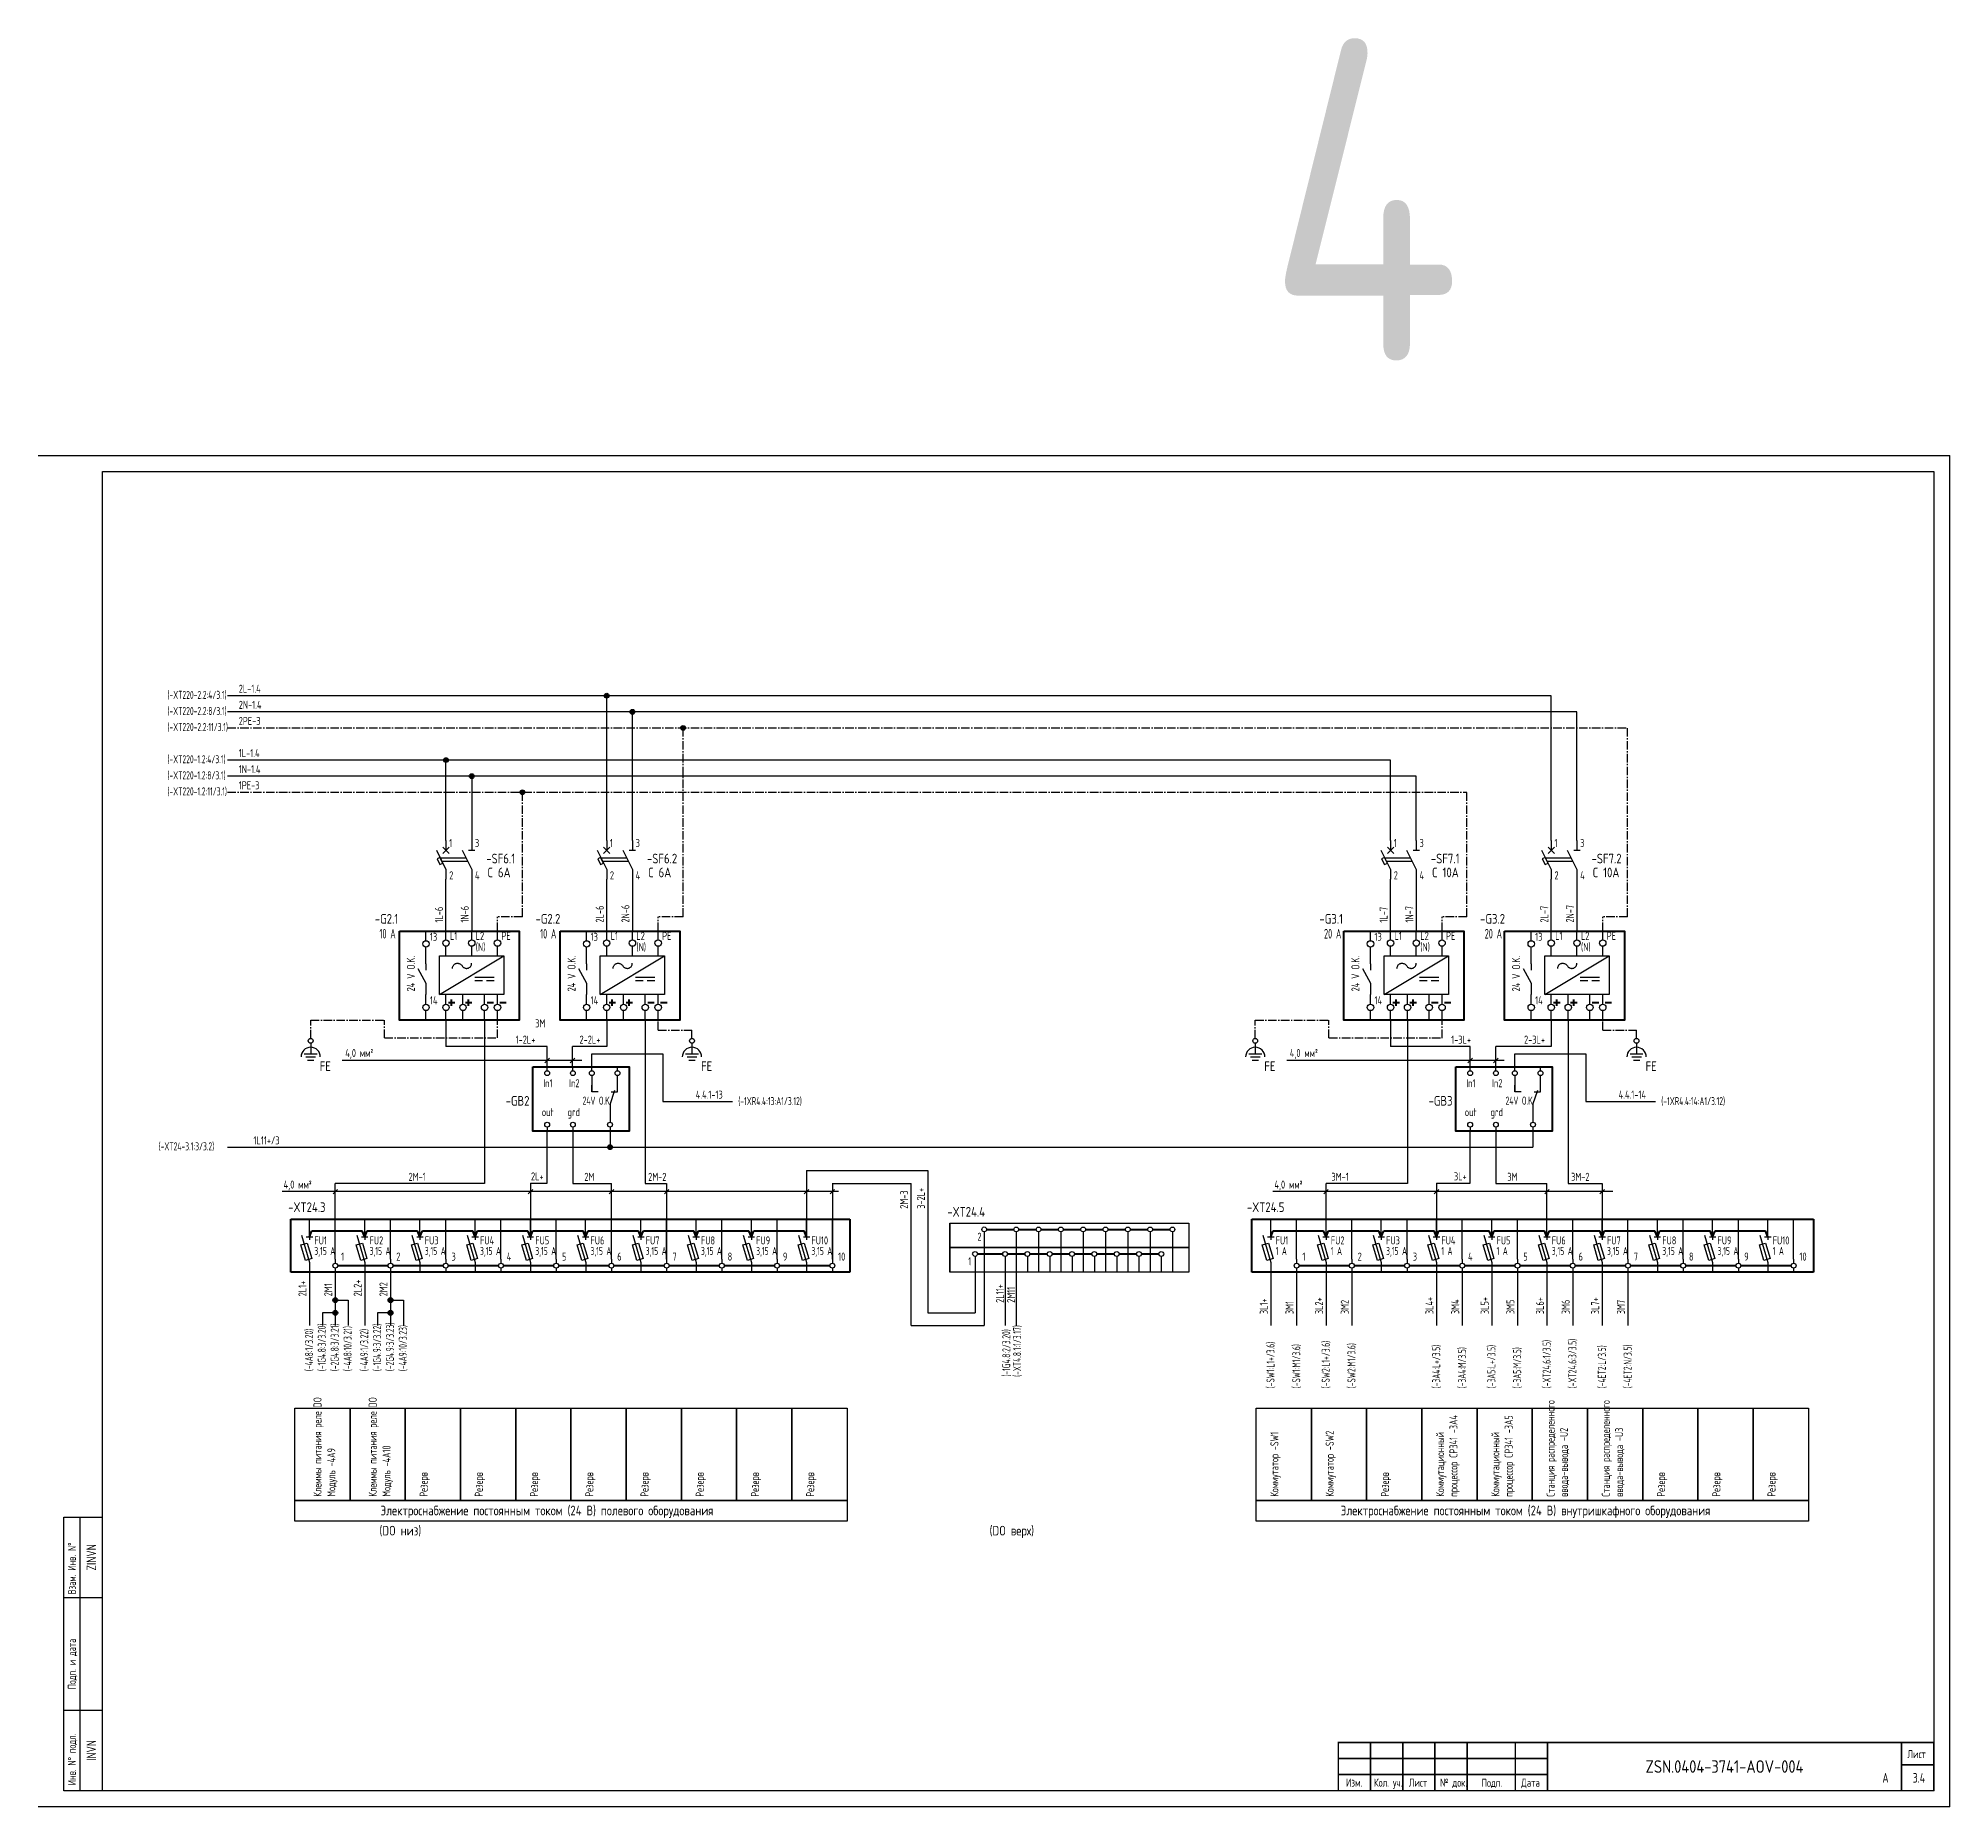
# Model space of a CAD drawing. Header units: millimetres. Extents: x 692 to 4850, y 1466 to 2016.
# Drawn here: x 2474 to 3068, y 1466 to 2016 of the extents above; entities that cross this region are included whole.
import ezdxf
from ezdxf.enums import TextEntityAlignment as Align

# ---------------------------------------------------------------- set-up
doc = ezdxf.new("R2010")
doc.units = ezdxf.units.MM
doc.linetypes.add('EPL_DASHLONGDOT', pattern=[1, 0.66, -0.12, 0.1, -0.12])
for name, color, linetype in [('Временный', 6, 'Continuous'), ('КИА_МАРКИРОВКА', 2, 'Continuous'), ('КИА_НАКЛЕЙКИ', 1, 'Continuous'), ('КИА_РАМКИ-ШТАМПЫ', 7, 'Continuous'), ('ФОРМАТ', 7, 'Continuous')]:
    doc.layers.add(name, color=color, linetype=linetype)
doc.styles.add('GOST-A 3-1', font='', dxfattribs={"height": 3})
doc.styles.add('GOSTA-2.5-1', font='', dxfattribs={"width": 0.9, "height": 2.5})
doc.styles.add('ROMAND0-100', font='romand.shx')
doc.styles.add('ROMANS0-60', font='romans.shx', dxfattribs={"width": 0.6})
doc.styles.add('ROMANS0-70', font='romans.shx', dxfattribs={"width": 0.7})
doc.styles.get('GOST-A 3-1').set_extended_font_data('GOST type A')
doc.styles.get('GOSTA-2.5-1').set_extended_font_data('GOST Type AU')

msp = doc.modelspace()

# ---------------------------------------------------------------- texts
at = {"style": 'GOST-A 3-1'}
for s, height, p in [('4', 100, (2855.67, 1915.71)), ('Электроснабжение постоянным током (24 В) полевого оборудования', 3, (2580.37, 1556.96)), ('Электроснабжение постоянным током (24 В) внутришкафного оборудования', 3, (2878.75, 1556.96)), ('(DO низ)', 3, (2580.03, 1550.7)), ('(DO верх)', 3, (2769.63, 1550.7))]:
    msp.add_text(s, height=height, dxfattribs=at).set_placement(p)
for s, height, style, width, p in [('1', 2.5, 'GOSTA-2.5-1', 0.9, (2601.71, 1764.67)), ('3', 2.5, 'GOSTA-2.5-1', 0.9, (2609.71, 1764.67)), ('1', 2.5, 'GOSTA-2.5-1', 0.9, (2651.64, 1764.67)), ('3', 2.5, 'GOSTA-2.5-1', 0.9, (2659.64, 1764.67)), ('1', 2.5, 'GOSTA-2.5-1', 0.9, (2895.23, 1764.67)), ('3', 2.5, 'GOSTA-2.5-1', 0.9, (2903.23, 1764.67)), ('1', 2.5, 'GOSTA-2.5-1', 0.9, (2945.16, 1764.67)), ('3', 2.5, 'GOSTA-2.5-1', 0.9, (2953.16, 1764.67)), ('2', 2.5, 'GOSTA-2.5-1', 0.9, (2601.71, 1754.62)), ('4', 2.5, 'GOSTA-2.5-1', 0.9, (2609.71, 1754.62)), ('2', 2.5, 'GOSTA-2.5-1', 0.9, (2651.64, 1754.62)), ('4', 2.5, 'GOSTA-2.5-1', 0.9, (2659.64, 1754.62)), ('2', 2.5, 'GOSTA-2.5-1', 0.9, (2895.23, 1754.62)), ('4', 2.5, 'GOSTA-2.5-1', 0.9, (2903.23, 1754.62)), ('2', 2.5, 'GOSTA-2.5-1', 0.9, (2945.16, 1754.62)), ('4', 2.5, 'GOSTA-2.5-1', 0.9, (2953.16, 1754.62)), ('10 A', 3, 'GOST-A 3-1', 0.7, (2580.04, 1736.23)), ('10 A', 3, 'GOST-A 3-1', 0.7, (2629.97, 1736.23)), ('20 A', 3, 'GOST-A 3-1', 0.7, (2873.56, 1736.23)), ('20 A', 3, 'GOST-A 3-1', 0.7, (2923.49, 1736.23)), ('4,0 мм²', 2.5, 'GOSTA-2.5-1', 0.9, (2569.4, 1699.4)), ('4,0 мм²', 2.5, 'GOSTA-2.5-1', 0.9, (2862.92, 1699.4)), ('4,0 мм²', 2.5, 'GOSTA-2.5-1', 0.9, (2550.26, 1658.52)), ('4,0 мм²', 2.5, 'GOSTA-2.5-1', 0.9, (2858.14, 1658.52)), ('3,15 A', 2.5, 'GOSTA-2.5-1', 0.7, (2559.8, 1637.89)), ('FU1', 2.5, 'GOSTA-2.5-1', 0.9, (2559.8, 1641.16)), ('3,15 A', 2.5, 'GOSTA-2.5-1', 0.7, (2576.96, 1637.89)), ('FU2', 2.5, 'GOSTA-2.5-1', 0.9, (2576.96, 1641.16)), ('3,15 A', 2.5, 'GOSTA-2.5-1', 0.7, (2594.12, 1637.89)), ('FU3', 2.5, 'GOSTA-2.5-1', 0.9, (2594.12, 1641.16)), ('3,15 A', 2.5, 'GOSTA-2.5-1', 0.7, (2611.29, 1637.89)), ('FU4', 2.5, 'GOSTA-2.5-1', 0.9, (2611.29, 1641.16)), ('3,15 A', 2.5, 'GOSTA-2.5-1', 0.7, (2628.45, 1637.89)), ('FU5', 2.5, 'GOSTA-2.5-1', 0.9, (2628.45, 1641.16)), ('3,15 A', 2.5, 'GOSTA-2.5-1', 0.7, (2645.61, 1637.89)), ('FU6', 2.5, 'GOSTA-2.5-1', 0.9, (2645.61, 1641.16)), ('3,15 A', 2.5, 'GOSTA-2.5-1', 0.7, (2662.77, 1637.89)), ('FU7', 2.5, 'GOSTA-2.5-1', 0.9, (2662.77, 1641.16)), ('3,15 A', 2.5, 'GOSTA-2.5-1', 0.7, (2679.94, 1637.89)), ('FU8', 2.5, 'GOSTA-2.5-1', 0.9, (2679.94, 1641.16)), ('3,15 A', 2.5, 'GOSTA-2.5-1', 0.7, (2697.1, 1637.89)), ('FU9', 2.5, 'GOSTA-2.5-1', 0.9, (2697.1, 1641.16)), ('3,15 A', 2.5, 'GOSTA-2.5-1', 0.7, (2714.26, 1637.89)), ('FU10', 2.5, 'GOSTA-2.5-1', 0.9, (2714.26, 1641.16)), ('2', 2.5, 'GOSTA-2.5-1', 0.9, (2765.85, 1642.3)), ('1 A', 2.5, 'GOSTA-2.5-1', 0.7, (2858.52, 1637.89)), ('FU1', 2.5, 'GOSTA-2.5-1', 0.9, (2858.52, 1641.16)), ('1 A', 2.5, 'GOSTA-2.5-1', 0.7, (2875.68, 1637.89)), ('FU2', 2.5, 'GOSTA-2.5-1', 0.9, (2875.68, 1641.16)), ('3,15 A', 2.5, 'GOSTA-2.5-1', 0.7, (2892.84, 1637.89)), ('FU3', 2.5, 'GOSTA-2.5-1', 0.9, (2892.84, 1641.16)), ('1 A', 2.5, 'GOSTA-2.5-1', 0.7, (2910.01, 1637.89)), ('FU4', 2.5, 'GOSTA-2.5-1', 0.9, (2910.01, 1641.16)), ('1 A', 2.5, 'GOSTA-2.5-1', 0.7, (2927.17, 1637.89)), ('FU5', 2.5, 'GOSTA-2.5-1', 0.9, (2927.17, 1641.16)), ('3,15 A', 2.5, 'GOSTA-2.5-1', 0.7, (2944.33, 1637.89)), ('FU6', 2.5, 'GOSTA-2.5-1', 0.9, (2944.33, 1641.16)), ('3,15 A', 2.5, 'GOSTA-2.5-1', 0.7, (2961.49, 1637.89)), ('FU7', 2.5, 'GOSTA-2.5-1', 0.9, (2961.49, 1641.16)), ('3,15 A', 2.5, 'GOSTA-2.5-1', 0.7, (2978.66, 1637.89)), ('FU8', 2.5, 'GOSTA-2.5-1', 0.9, (2978.66, 1641.16)), ('3,15 A', 2.5, 'GOSTA-2.5-1', 0.7, (2995.82, 1637.89)), ('FU9', 2.5, 'GOSTA-2.5-1', 0.9, (2995.82, 1641.16)), ('1 A', 2.5, 'GOSTA-2.5-1', 0.7, (3012.98, 1637.89)), ('FU10', 2.5, 'GOSTA-2.5-1', 0.9, (3012.98, 1641.16)), ('1', 2.5, 'GOSTA-2.5-1', 0.9, (2568.11, 1636.13)), ('2', 2.5, 'GOSTA-2.5-1', 0.9, (2585.27, 1636.13)), ('3', 2.5, 'GOSTA-2.5-1', 0.9, (2602.43, 1636.13)), ('4', 2.5, 'GOSTA-2.5-1', 0.9, (2619.59, 1636.13)), ('5', 2.5, 'GOSTA-2.5-1', 0.9, (2636.76, 1636.13)), ('6', 2.5, 'GOSTA-2.5-1', 0.9, (2653.92, 1636.13)), ('7', 2.5, 'GOSTA-2.5-1', 0.9, (2671.08, 1636.13)), ('8', 2.5, 'GOSTA-2.5-1', 0.9, (2688.24, 1636.13)), ('9', 2.5, 'GOSTA-2.5-1', 0.9, (2705.41, 1636.13)), ('10', 2.5, 'GOSTA-2.5-1', 0.9, (2722.57, 1636.13)), ('1', 2.5, 'GOSTA-2.5-1', 0.9, (2763, 1634.67)), ('1', 2.5, 'GOSTA-2.5-1', 0.9, (2866.83, 1636.13)), ('2', 2.5, 'GOSTA-2.5-1', 0.9, (2883.99, 1636.13)), ('3', 2.5, 'GOSTA-2.5-1', 0.9, (2901.15, 1636.13)), ('4', 2.5, 'GOSTA-2.5-1', 0.9, (2918.31, 1636.13)), ('5', 2.5, 'GOSTA-2.5-1', 0.9, (2935.48, 1636.13)), ('6', 2.5, 'GOSTA-2.5-1', 0.9, (2952.64, 1636.13)), ('7', 2.5, 'GOSTA-2.5-1', 0.9, (2969.8, 1636.13)), ('8', 2.5, 'GOSTA-2.5-1', 0.9, (2986.96, 1636.13)), ('9', 2.5, 'GOSTA-2.5-1', 0.9, (3004.13, 1636.13)), ('10', 2.5, 'GOSTA-2.5-1', 0.9, (3021.29, 1636.13))]:
    msp.add_text(s, height=height, dxfattribs=dict(style=style, width=width)).set_placement(p)
at = {"color": 7, "style": 'GOST-A 3-1'}
for s, p in [('C 6A', (2613.58, 1755.27)), ('C 6A', (2663.5, 1755.27)), ('C 10A', (2907.1, 1755.27)), ('C 10A', (2957.02, 1755.27))]:
    msp.add_text(s, height=3, dxfattribs=at).set_placement(p)
at = {"style": 'GOSTA-2.5-1', "width": 0.8}
for s, p in [('Клеммы питания реле DO', (2562.03, 1562.74)), ('Клеммы питания реле DO', (2579.19, 1562.74)), ('Станция распределенного', (2945.21, 1562.74)), ('Станция распределенного', (2962.37, 1562.74)), ('Коммутатор -SW1', (2859.39, 1562.74)), ('Коммутатор -SW2', (2876.56, 1562.74)), ('Коммутационный', (2910.88, 1562.74)), ('процессор CP341 -3A4', (2915.02, 1562.74)), ('Коммутационный', (2928.04, 1562.74)), ('процессор CP341 -3A5', (2932.18, 1562.74)), ('ввода-вывода -U2', (2949.34, 1562.74)), ('ввода-вывода -U3', (2966.51, 1562.74)), ('Модуль -4A9', (2566.31, 1562.74)), ('Модуль -4A10', (2583.47, 1562.74)), ('Резерв', (2595, 1562.74)), ('Резерв', (2612.16, 1562.74)), ('Резерв', (2629.32, 1562.74)), ('Резерв', (2646.48, 1562.74)), ('Резерв', (2663.65, 1562.74)), ('Резерв', (2680.81, 1562.74)), ('Резерв', (2697.97, 1562.74)), ('Резерв', (2715.13, 1562.74)), ('Резерв', (2893.72, 1562.74)), ('Резерв', (2979.53, 1562.74)), ('Резерв', (2996.69, 1562.74)), ('Резерв', (3013.85, 1562.74))]:
    msp.add_text(s, height=2.5, rotation=90, dxfattribs=at).set_placement(p)
at = {"style": 'ROMANS0-70', "width": 0.7}
for s, p in [('Взам. Инв. N%%d', (2486.46, 1532.39)), ('Подп. и дата', (2486.46, 1502.86)), ('Инв. N%%d подл.', (2486.46, 1473.09))]:
    msp.add_text(s, height=2.5, rotation=90, dxfattribs=at).set_placement(p, align=Align.BOTTOM_LEFT)
at = {"style": 'ROMANS0-70', "width": 0.7, "flags": 12}
for tag, p in [('ZINVN', (2490.5, 1543.89)), ('INVN', (2490.5, 1483.89))]:
    msp.add_attdef(tag, text='', height=3, rotation=90, dxfattribs=at).set_placement(p, align=Align.MIDDLE_CENTER)
at = {"layer": 'Временный', "style": 'GOSTA-2.5-1', "width": 0.7}
for s, p in [('(-XT220-2.2:4/3.1)', (2514.15, 1810.71)), ('(-XT220-2.2:8/3.1)', (2514.15, 1805.71)), ('(-XT220-2.2:11/3.1)', (2514.15, 1800.71)), ('(-XT220-1.2:4/3.1)', (2514.15, 1790.71)), ('(-XT220-1.2:8/3.1)', (2514.15, 1785.71)), ('(-XT220-1.2:11/3.1)', (2514.15, 1780.71)), ('(-1XR4.4:13:A1/3.12)', (2691.54, 1684.45)), ('(-1XR4.4:14:A1/3.12)', (2978.34, 1684.45)), ('(-XT24-3.1:3/3.2)', (2511.41, 1670.4))]:
    msp.add_text(s, height=2.5, dxfattribs=at).set_placement(p)
for s, p in [('(-4A8:1/3.20)', (2559.37, 1601.77)), ('(-1G4.8:3/3.20)', (2563.37, 1601.77)), ('(-2G4.8:3/3.21)', (2567.37, 1601.77)), ('(-4A8:10/3.21)', (2571.37, 1601.77)), ('(-4A9:1/3.22)', (2576.54, 1601.77)), ('(-1G4.9:3/3.22)', (2580.54, 1601.77)), ('(-2G4.9:3/3.23)', (2584.54, 1601.77)), ('(-4A9:10/3.23)', (2588.54, 1601.77)), ('(-1G4.8:2/3.20)', (2776.05, 1600.06)), ('(-XT4.8.1:1/3.17)', (2779.42, 1599.99)), ('(-SW1:L1+/3.6)', (2858.17, 1596.44)), ('(-SW1:M1/3.6)', (2866.17, 1596.44)), ('(-SW2:L1+/3.6)', (2875.33, 1596.44)), ('(-SW2:M1/3.6)', (2883.33, 1596.44)), ('(-3A4:L+/3.5)', (2909.66, 1596.44)), ('(-3A4:M/3.5)', (2917.66, 1596.44)), ('(-3A5:L+/3.5)', (2926.82, 1596.44)), ('(-3A5:M/3.5)', (2934.82, 1596.44)), ('(-XT24.6:1/3.5)', (2943.98, 1596.44)), ('(-XT24.6:3/3.5)', (2951.98, 1596.44)), ('(-4ET2:L/3.5)', (2961.14, 1596.44)), ('(-4ET2:N/3.5)', (2969.14, 1596.44))]:
    msp.add_text(s, height=2.5, rotation=90, dxfattribs=at).set_placement(p)
at = {"layer": 'КИА_МАРКИРОВКА', "style": 'GOSTA-2.5-1', "width": 0.9}
for s, p in [('2L-1.4', (2536.31, 1812.61)), ('2N-1.4', (2536.31, 1807.61)), ('2PE-3', (2536.31, 1802.61)), ('1L-1.4', (2536.31, 1792.61)), ('1N-1.4', (2536.31, 1787.61)), ('1PE-3', (2536.31, 1782.61)), ('3M', (2628.44, 1708.64)), ('1-2L+', (2622.34, 1703.55)), ('2-2L+', (2642.2, 1703.55)), ('1-3L+', (2913.07, 1703.55)), ('2-3L+', (2935.72, 1703.55)), ('4.4.1-13', (2678.32, 1686.47)), ('4.4.1-14', (2965.12, 1686.47)), ('1L11+/3', (2540.88, 1672.25)), ('2M-1', (2589.07, 1660.92)), ('2L+', (2627.13, 1661.06)), ('2M', (2643.71, 1660.92)), ('2M-2', (2663.53, 1660.92)), ('3M-1', (2875.87, 1660.92)), ('3L+', (2913.93, 1661.06)), ('3M', (2930.51, 1660.92)), ('3M-2', (2950.34, 1660.92))]:
    msp.add_text(s, height=2.5, dxfattribs=at).set_placement(p)
for s, p in [('2N-6', (2657.72, 1741.2)), ('1L-6', (2599.79, 1741.2)), ('1N-6', (2607.79, 1741.2)), ('2L-6', (2649.72, 1741.2)), ('1L-7', (2893.31, 1741.2)), ('1N-7', (2901.31, 1741.2)), ('2L-7', (2943.24, 1741.2)), ('2N-7', (2951.24, 1741.2)), ('2M-3', (2744.29, 1652.24)), ('3-2L+', (2749.53, 1652.24)), ('2L1+', (2557.36, 1625.03)), ('2M1', (2565.36, 1625.03)), ('2L2+', (2574.52, 1625.03)), ('2M2', (2582.52, 1625.03)), ('2L11+', (2774.09, 1623.01)), ('2M11', (2777.55, 1623.01)), ('3L1+', (2856.08, 1619.5)), ('3M1', (2864.08, 1619.5)), ('3L2+', (2873.25, 1619.5)), ('3M2', (2881.25, 1619.5)), ('3L4+', (2907.57, 1619.5)), ('3M4', (2915.57, 1619.5)), ('3L5+', (2924.73, 1619.5)), ('3M5', (2932.73, 1619.5)), ('3L6+', (2941.89, 1619.48)), ('3M6', (2949.89, 1619.48)), ('3L7+', (2959.06, 1619.48)), ('3M7', (2967.06, 1619.48))]:
    msp.add_text(s, height=2.5, rotation=90, dxfattribs=at).set_placement(p)
at = {"layer": 'КИА_НАКЛЕЙКИ', "style": 'GOST-A 3-1'}
for s, p in [('-SF6.1', (2613.23, 1759.59)), ('-SF6.2', (2663.16, 1759.59)), ('-SF7.1', (2906.75, 1759.59)), ('-SF7.2', (2956.68, 1759.59)), ('-G2.1', (2578.6, 1740.85)), ('-G2.2', (2628.53, 1740.85)), ('-G3.1', (2872.12, 1740.85)), ('-G3.2', (2922.05, 1740.85)), ('-GB2', (2619.24, 1684.29)), ('-GB3', (2906.04, 1684.29)), ('-XT24.3', (2551.67, 1651.24)), ('-XT24.4', (2756.49, 1649.8)), ('-XT24.5', (2849.58, 1651.24))]:
    msp.add_text(s, height=3, dxfattribs=at).set_placement(p)

# ---------------------------------------------------------------- blocks, each defined once
blk = doc.blocks.new('frm6')
at = {"layer": 'ФОРМАТ'}
blk.add_line((-185, 15), (-120, 15), dxfattribs=at)
at = {"layer": 'ФОРМАТ', "const_width": 0.5}
blk.add_lwpolyline([(-185, 15), (-185, 0), (0, 0), (0, 15)], close=True, dxfattribs=at)
for points in [[(-175, 15), (-175, 0)], [(-165, 15), (-165, 0)], [(-155, 15), (-155, 0)], [(-145, 15), (-145, 0)], [(-130, 15), (-130, 0)], [(-120, 15), (-120, 0)], [(-10, 15), (-10, 0)], [(-185, 10), (-120, 10)], [(-10, 8), (0, 8)], [(-185, 5), (-120, 5)]]:
    blk.add_lwpolyline(points, dxfattribs=at)
at = {"layer": 'ФОРМАТ', "style": 'GOSTA-2.5-1', "width": 0.95}
for s, p in [('Лист', (-8.17, 9.36)), ('Изм.', (-182.63, 0.5)), ('Кол. уч.', (-173.96, 0.5)), ('Лист', (-163.13, 0.5)), ('№ док.', (-153.38, 0.5)), ('Подп.', (-140.5, 0.44)), ('Дата', (-128.17, 0.5))]:
    blk.add_text(s, height=2.5, dxfattribs=at).set_placement(p, align=Align.BOTTOM_LEFT)
at = {"layer": 'ФОРМАТ', "flags": 8}
for tag, style, width, p in [('R2', 'ROMANS0-70', 0.7, (-184.4, 10)), ('QTY2', 'ROMANS0-70', 0.65, (-174.28, 10.29)), ('SH2', 'ROMANS0-70', 0.7, (-164.3, 10)), ('ND2', 'ROMANS0-60', 0.6, (-154.34, 10)), ('SIGN2', 'ROMANS0-70', 0.7, (-144.3, 10)), ('DATE2', 'ROMANS0-70', 0.43, (-129.4, 10)), ('R1', 'ROMANS0-70', 0.7, (-184.4, 5)), ('QTY1', 'ROMANS0-70', 0.65, (-174.28, 5.29)), ('SH1', 'ROMANS0-70', 0.7, (-164.3, 5)), ('ND1', 'ROMANS0-60', 0.6, (-154.34, 5)), ('SIGN1', 'ROMANS0-70', 0.7, (-144.3, 5)), ('DATE1', 'ROMANS0-70', 0.43, (-129.4, 5))]:
    blk.add_attdef(tag, text='', height=3, dxfattribs=dict(at, style=style, width=width)).set_placement(p, align=Align.BOTTOM_LEFT)
at = {"layer": 'ФОРМАТ', "style": 'ROMANS0-70', "width": 0.7, "flags": 8}
blk.add_attdef('SH', text='', height=3, dxfattribs=at).set_placement((-5.16, 3.75), align=Align.MIDDLE_CENTER)
blk = doc.blocks.new('A$C5AB45C57')
at = {"ltscale": 4}
for p, q in [((-4.22, 18.73), (-4.22, 21.73)), ((2, 19), (2, 21.73)), ((10, 19), (10, 21.73)), ((18, 19), (18, 21.73)), ((-4.22, 13.73), (-4.22, 16.73)), ((2, 14), (2, 17)), ((10, 14), (10, 17)), ((18, 14), (18, 17)), ((-6.72, 10.08), (-4.22, 5.58)), ((-4.22, -1), (-4.22, 2)), ((2, -1), (2, 2)), ((7.28, -1), (7.28, 2)), ((14, -1), (14, 2)), ((18, -1), (18, 2)), ((-4.22, -6), (-4.22, -3)), ((2, -6), (2, -3)), ((7.28, -6), (7.28, -3)), ((14, -6), (14, -3)), ((18, -6), (18, -3))]:
    blk.add_line(p, q, dxfattribs=at)
for p, q in [((-4.22, 11.58), (-4.22, 14)), ((0, 2), (20, 14)), ((-4.22, 11.58), (-4.22, 9.58)), ((10.99, 7.4), (16.99, 7.4)), ((10.99, 6.4), (13.37, 6.4)), ((14.57, 6.4), (16.95, 6.4)), ((-4.22, 5.58), (-4.22, 3.58)), ((-4.22, 3.58), (-4.22, 2))]:
    blk.add_line(p, q)
at = {"lineweight": 40}
for p, q in [((3.75, -1.53), (3.75, 0.47)), ((9.03, -1.53), (9.03, 0.47)), ((2.75, -0.53), (4.75, -0.53)), ((8.03, -0.53), (10.03, -0.53)), ((14.75, -0.53), (16.75, -0.53)), ((18.75, -0.53), (20.75, -0.53))]:
    blk.add_line(p, q, dxfattribs=at)
blk.add_lwpolyline([(-12.49, 21.73), (24.74, 21.73), (24.74, -6), (-12.49, -6)], close=True, dxfattribs=at)
blk.add_lwpolyline([(0, 14), (20, 14), (20, 2), (0, 2)], close=True)
at = {"ltscale": 4}
for centre in [(-4.22, 17.73), (2, 18), (10, 18), (18, 18), (-4.22, -2), (2, -2), (7.28, -2), (14, -2), (18, -2)]:
    blk.add_circle(centre, 1, dxfattribs=at)
blk.add_spline([(4, 10.13), (4.05, 10.52), (4.21, 10.91), (4.41, 11.19), (4.65, 11.41), (5, 11.61), (5.32, 11.7), (5.75, 11.72), (6.12, 11.64), (6.53, 11.43), (6.89, 11.08), (7.17, 10.67), (7.42, 10.44), (7.72, 10.27), (8.17, 10.14), (8.47, 10.13), (8.85, 10.2), (9.09, 10.29), (9.39, 10.49), (9.71, 10.84), (9.88, 11.2), (9.95, 11.44), (9.97, 11.73), (9.97, 11.74)], degree=3)
at = {"style": 'GOSTA-2.5-1', "width": 0.9}
for s, p in [('13', (-2.99, 18.69)), ('L1', (3.23, 18.97)), ('(N)', (11.23, 15.53)), ('L2', (11.23, 18.97)), ('PE', (19.23, 18.97)), ('14', (-2.99, -1.03))]:
    blk.add_text(s, height=2.5, dxfattribs=at).set_placement(p)
blk.add_text('24 V O.K.', height=2.5, rotation=90, dxfattribs=at).set_placement((-7.67, 2.97))
blk = doc.blocks.new('A$C11D95457')
at = {"lineweight": 25, "ltscale": 4}
for p, q in [((3, 12), (3, 9)), ((11, 12), (11, 9)), ((0, 9), (3, 3)), ((9.25, 6.5), (1.25, 6.5)), ((2, 10), (4, 8)), ((4, 10), (2, 8)), ((8, 9), (11, 3)), ((9.75, 5.5), (1.75, 5.5)), ((3, 3), (3, 0)), ((11, 3), (11, 0))]:
    blk.add_line(p, q, dxfattribs=at)
at = {"lineweight": 25}
blk.add_line((10, 9), (12, 9), dxfattribs=at)
at = {"lineweight": 25, "ltscale": 4}
blk.add_lwpolyline([(1.11, 4.55), (2, 5), (1.11, 6.79), (0.21, 6.34)], close=True, dxfattribs=at)
blk = doc.blocks.new('A$C409B74B5')
at = {"color": 0}
for p, q in [((4.47, 18.75), (4.47, 20)), ((12.47, 18.75), (12.47, 20)), ((18.34, 18.75), (18.34, 20)), ((26.33, 18.75), (26.33, 20)), ((26.33, 12.25), (26.33, 17.25)), ((4.47, 1.25), (4.47, 0)), ((12.47, 1.25), (12.47, 0)), ((24, 1.25), (24, 0))]:
    blk.add_line(p, q, dxfattribs=at)
for p, q in [((18.34, 17.25), (18.33, 12.25)), ((18.33, 12.25), (18.33, 14.25)), ((20.33, 12.25), (18.33, 12.25)), ((24, 8.25), (25.5, 12.75)), ((24.33, 12.25), (26.33, 12.25)), ((24, 8.25), (24, 2.75))]:
    blk.add_line(p, q)
at = {"color": 0, "lineweight": 40}
blk.add_lwpolyline([(0, 20), (29.91, 20), (29.91, 0), (0, 0)], close=True, dxfattribs=at)
at = {"color": 0}
for centre in [(4.47, 18), (12.47, 18), (18.34, 18), (26.33, 18), (4.47, 2), (12.47, 2), (24, 2)]:
    blk.add_circle(centre, 0.75, dxfattribs=at)
at = {"style": 'GOSTA-2.5-1'}
for s, width, p in [('In1', 0.9, (3.27, 13.64)), ('In2', 0.9, (11.27, 13.64)), ('out', 0.9, (2.8, 4.65)), ('grd', 0.9, (10.8, 4.65)), ('24V O.K. ', 0.7, (15.49, 8.22))]:
    blk.add_text(s, height=2.5, dxfattribs=dict(at, width=width)).set_placement(p)
blk = doc.blocks.new('A$C2EC3666A')
h = blk.add_hatch(color=7)
h.dxf.hatch_style = 1
edge = h.paths.add_edge_path()
edge.add_arc((0, 0), 0.75, 0, 360)
at = {"color": 0}
blk.add_circle((0, 0), 0.75, dxfattribs=at)
blk = doc.blocks.new('A$C2BF74EC9')
at = {"color": 0}
for p, q in [((0, 6.39), (4, 6.39)), ((2, 8.39), (2, 6.39)), ((0.5, 5.39), (3.5, 5.39)), ((1, 4.39), (3, 4.39))]:
    blk.add_line(p, q, dxfattribs=at)
at = {"style": 'GOST-A 3-1'}
blk.add_text('FE', height=3, dxfattribs=at).set_placement((4.81, 1))

# ---------------------------------------------------------------- linework, layer by layer
for p, q in [((2474, 1886.39), (3068, 1886.39)), ((3068, 1466.39), (3068, 1886.39)), ((2494, 1881.39), (3063, 1881.39)), ((2494, 1471.39), (2494, 1881.39)), ((3063, 1881.39), (3063, 1471.39)), ((2767.97, 1645.08), (2767.97, 1632.58)), ((2777.91, 1645.07), (2777.91, 1632.57)), ((2784.85, 1645.07), (2784.85, 1632.57)), ((2791.78, 1645.07), (2791.78, 1632.57)), ((2798.71, 1645.07), (2798.71, 1632.57)), ((2805.65, 1645.07), (2805.65, 1632.57)), ((2812.58, 1645.07), (2812.58, 1632.57)), ((2819.52, 1645.07), (2819.52, 1632.57)), ((2826.45, 1645.07), (2826.45, 1632.57)), ((2765.12, 1637.45), (2765.12, 1632.57)), ((2774.45, 1637.44), (2774.45, 1632.56)), ((2781.38, 1637.44), (2781.38, 1632.57)), ((2788.31, 1637.44), (2788.31, 1632.57)), ((2795.25, 1637.44), (2795.25, 1632.57)), ((2802.18, 1637.44), (2802.18, 1632.57)), ((2809.12, 1637.44), (2809.12, 1632.57)), ((2816.05, 1637.44), (2816.05, 1632.57)), ((2822.98, 1637.44), (2822.98, 1632.57)), ((2482, 1471.39), (2482, 1556.39)), ((2482, 1556.39), (2494, 1556.39)), ((2487, 1471.39), (2487, 1556.39)), ((2482, 1531.39), (2494, 1531.39)), ((2482, 1496.39), (2494, 1496.39)), ((2487, 1496.39), (2494, 1496.39)), ((2494, 1471.39), (2482, 1471.39)), ((3063, 1471.39), (2494, 1471.39)), ((3068, 1466.39), (2474, 1466.39))]:
    msp.add_line(p, q)
at = {"color": 30, "lineweight": 25, "ltscale": 4}
for p, q in [((2944.16, 1811.69), (2532.79, 1811.69)), ((2650.64, 1766.67), (2650.64, 1811.69)), ((2944.16, 1766.67), (2944.16, 1811.69)), ((2894.23, 1791.69), (2532.79, 1791.69)), ((2600.71, 1766.67), (2600.71, 1791.69)), ((2894.23, 1766.67), (2894.23, 1791.69)), ((2600.71, 1738.56), (2600.71, 1754.67)), ((2650.64, 1738.56), (2650.64, 1754.67)), ((2894.23, 1738.56), (2894.23, 1754.67)), ((2944.16, 1738.56), (2944.16, 1754.67))]:
    msp.add_line(p, q, dxfattribs=at)
at = {"color": 5, "lineweight": 25, "ltscale": 8}
for p, q in [((2952.16, 1806.69), (2532.79, 1806.69)), ((2658.64, 1766.67), (2658.64, 1806.69)), ((2952.16, 1766.67), (2952.16, 1806.69)), ((2902.23, 1786.69), (2532.79, 1786.69)), ((2608.71, 1786.69), (2608.71, 1766.67)), ((2902.23, 1766.67), (2902.23, 1786.69)), ((2608.71, 1754.67), (2608.71, 1738.56)), ((2658.64, 1754.67), (2658.64, 1738.56)), ((2902.23, 1754.67), (2902.23, 1738.56)), ((2952.16, 1754.67), (2952.16, 1738.56))]:
    msp.add_line(p, q, dxfattribs=at)
at = {"color": 3, "linetype": 'EPL_DASHLONGDOT', "lineweight": 25, "ltscale": 4}
for p, q in [((2532.79, 1801.69), (2967.9, 1801.69)), ((2674.38, 1742.98), (2674.38, 1801.69)), ((2967.9, 1742.98), (2967.9, 1801.69)), ((2532.79, 1781.69), (2917.97, 1781.69)), ((2624.45, 1742.98), (2624.45, 1781.69)), ((2917.97, 1742.98), (2917.97, 1781.69)), ((2616.71, 1738.56), (2616.71, 1742.98)), ((2624.45, 1742.98), (2616.71, 1742.98)), ((2666.64, 1738.56), (2666.64, 1742.98)), ((2674.38, 1742.98), (2666.64, 1742.98)), ((2910.23, 1738.56), (2910.23, 1742.98)), ((2917.97, 1742.98), (2910.23, 1742.98)), ((2960.16, 1738.56), (2960.16, 1742.98)), ((2967.9, 1742.98), (2960.16, 1742.98))]:
    msp.add_line(p, q, dxfattribs=at)
at = {"color": 6, "linetype": 'EPL_DASHLONGDOT', "lineweight": 25, "ltscale": 4}
for p, q in [((2558.66, 1705.17), (2558.66, 1710.83)), ((2558.66, 1710.83), (2581.57, 1710.83)), ((2581.57, 1705.37), (2581.57, 1710.83)), ((2616.71, 1705.37), (2616.71, 1710.83)), ((2666.64, 1707.77), (2666.64, 1710.83)), ((2852.18, 1705.17), (2852.18, 1710.83)), ((2852.18, 1710.83), (2875.09, 1710.83)), ((2875.09, 1705.37), (2875.09, 1710.83)), ((2910.23, 1705.37), (2910.23, 1710.83)), ((2960.16, 1707.77), (2960.16, 1710.83)), ((2581.57, 1705.37), (2616.71, 1705.37)), ((2666.64, 1707.77), (2677.15, 1707.77)), ((2677.15, 1705.17), (2677.15, 1707.77)), ((2875.09, 1705.37), (2910.23, 1705.37)), ((2960.16, 1707.77), (2970.67, 1707.77)), ((2970.67, 1705.17), (2970.67, 1707.77))]:
    msp.add_line(p, q, dxfattribs=at)
at = {"color": 1}
for p, q in [((2600.71, 1710.83), (2600.71, 1702.63)), ((2650.64, 1710.83), (2650.64, 1702.63)), ((2894.23, 1710.83), (2894.23, 1702.63)), ((2944.16, 1710.83), (2944.16, 1702.63)), ((2632.15, 1702.63), (2600.71, 1702.63)), ((2632.15, 1696.38), (2632.15, 1702.63)), ((2650.64, 1702.63), (2640.03, 1702.63)), ((2640.03, 1696.25), (2640.03, 1702.63)), ((2918.95, 1702.63), (2894.23, 1702.63)), ((2918.95, 1696.38), (2918.95, 1702.63)), ((2944.16, 1702.63), (2926.95, 1702.63)), ((2926.95, 1696.38), (2926.95, 1702.63)), ((2632.15, 1660.19), (2632.15, 1676.38)), ((2651.69, 1676.38), (2651.69, 1671.38)), ((2918.95, 1660.19), (2918.95, 1676.38)), ((2938.49, 1676.38), (2938.49, 1671.38)), ((2532.79, 1671.38), (2938.49, 1671.38)), ((2712.76, 1664.18), (2712.76, 1643.57)), ((2712.76, 1664.18), (2750.47, 1664.18)), ((2750.47, 1664.18), (2750.47, 1619.89)), ((2626.95, 1660.19), (2626.95, 1643.57)), ((2626.95, 1660.19), (2632.15, 1660.19)), ((2908.51, 1660.19), (2908.51, 1643.57)), ((2908.51, 1660.19), (2918.95, 1660.19)), ((2558.31, 1632.57), (2558.31, 1615.94)), ((2575.47, 1632.57), (2575.47, 1615.94)), ((2765.12, 1632.57), (2765.12, 1619.89)), ((2774.45, 1632.56), (2774.45, 1615.93)), ((2857.03, 1632.57), (2857.03, 1615.94)), ((2874.19, 1632.57), (2874.19, 1615.94)), ((2908.51, 1632.57), (2908.51, 1615.94)), ((2925.67, 1632.57), (2925.67, 1615.94)), ((2942.84, 1632.57), (2942.84, 1615.94)), ((2960, 1632.57), (2960, 1615.94)), ((2750.47, 1619.89), (2765.12, 1619.89))]:
    msp.add_line(p, q, dxfattribs=at)
at = {"color": 4}
for p, q in [((2612.71, 1710.83), (2612.71, 1660.05)), ((2662.64, 1710.83), (2662.64, 1660.06)), ((2899.51, 1710.83), (2899.51, 1660.05)), ((2949.44, 1710.83), (2949.44, 1660.06)), ((2640.15, 1676.38), (2640.15, 1660.05)), ((2926.95, 1676.38), (2926.95, 1660.05)), ((2566.31, 1636.57), (2566.31, 1660.05)), ((2612.71, 1660.05), (2566.31, 1660.05)), ((2640.15, 1660.05), (2652.12, 1660.05)), ((2652.12, 1636.57), (2652.12, 1660.05)), ((2662.64, 1660.06), (2669.28, 1660.06)), ((2669.28, 1660.06), (2669.28, 1636.57)), ((2720.76, 1660.06), (2745.23, 1660.06)), ((2720.77, 1660.06), (2720.77, 1636.57)), ((2745.23, 1615.93), (2745.23, 1660.06)), ((2874.18, 1643.57), (2874.18, 1660.05)), ((2899.51, 1660.05), (2874.18, 1660.05)), ((2926.95, 1660.05), (2942.83, 1660.05)), ((2942.83, 1643.57), (2942.83, 1660.05)), ((2949.44, 1660.06), (2959.99, 1660.06)), ((2959.99, 1660.06), (2960, 1643.57)), ((2566.31, 1632.57), (2566.31, 1615.94)), ((2583.47, 1632.57), (2583.47, 1615.94)), ((2767.97, 1632.58), (2767.97, 1615.94)), ((2777.91, 1632.57), (2777.91, 1615.94)), ((2865.03, 1632.57), (2865.03, 1615.94)), ((2882.19, 1632.57), (2882.19, 1615.94)), ((2916.51, 1632.57), (2916.51, 1615.94)), ((2933.67, 1632.57), (2933.67, 1615.94)), ((2950.84, 1632.57), (2950.84, 1615.94)), ((2968, 1632.57), (2968, 1615.94)), ((2566.31, 1623.84), (2570.31, 1623.84)), ((2570.31, 1623.84), (2570.31, 1615.94)), ((2583.47, 1623.84), (2587.47, 1623.84)), ((2587.47, 1623.84), (2587.47, 1615.94)), ((2562.31, 1619.89), (2562.31, 1615.94)), ((2566.31, 1619.89), (2562.31, 1619.89)), ((2579.47, 1619.89), (2579.47, 1615.94)), ((2583.47, 1619.89), (2579.47, 1619.89)), ((2745.23, 1615.93), (2767.97, 1615.94))]:
    msp.add_line(p, q, dxfattribs=at)
at = {"color": 0}
for p, q in [((2558.66, 1703.67), (2558.66, 1702.42)), ((2631.44, 1697.65), (2632.86, 1699.06)), ((2639.32, 1697.65), (2640.73, 1699.06)), ((2646.02, 1700.41), (2668.09, 1700.41)), ((2646.02, 1696.38), (2646.02, 1700.41)), ((2668.09, 1700.41), (2668.09, 1685.55)), ((2677.15, 1703.67), (2677.15, 1702.42)), ((2852.18, 1703.67), (2852.18, 1702.42)), ((2918.25, 1697.65), (2919.66, 1699.06)), ((2926.25, 1697.65), (2927.66, 1699.06)), ((2932.82, 1700.41), (2954.89, 1700.41)), ((2932.82, 1696.38), (2932.82, 1700.41)), ((2954.89, 1700.41), (2954.89, 1685.55)), ((2970.67, 1703.67), (2970.67, 1702.42)), ((2642.93, 1698.35), (2568.46, 1698.35)), ((2929.55, 1698.35), (2861.98, 1698.35)), ((2668.09, 1685.55), (2689.71, 1685.55)), ((2954.89, 1685.55), (2976.51, 1685.55)), ((2722.68, 1657.57), (2549.75, 1657.57)), ((2565.6, 1656.86), (2567.01, 1658.27)), ((2626.24, 1656.86), (2627.66, 1658.27)), ((2651.41, 1656.86), (2652.82, 1658.27)), ((2668.57, 1656.86), (2669.98, 1658.27)), ((2712.06, 1656.86), (2713.47, 1658.27)), ((2720.06, 1656.86), (2721.47, 1658.27)), ((2963.26, 1657.57), (2857.63, 1657.57)), ((2873.48, 1656.86), (2874.89, 1658.27)), ((2907.8, 1656.86), (2909.22, 1658.27)), ((2942.13, 1656.86), (2943.54, 1658.27)), ((2959.29, 1656.86), (2960.7, 1658.27)), ((2558.3, 1643.57), (2558.3, 1649.01)), ((2566.31, 1636.57), (2566.31, 1649.01)), ((2575.46, 1643.57), (2575.46, 1649.01)), ((2583.47, 1636.57), (2583.47, 1649.01)), ((2592.63, 1643.57), (2592.63, 1649.01)), ((2600.63, 1636.57), (2600.63, 1649.01)), ((2609.79, 1643.57), (2609.79, 1649.01)), ((2617.79, 1636.57), (2617.79, 1649.01)), ((2626.95, 1643.57), (2626.95, 1649.01)), ((2634.95, 1636.57), (2634.95, 1649.01)), ((2644.11, 1643.57), (2644.11, 1649.01)), ((2652.12, 1636.57), (2652.12, 1649.01)), ((2661.28, 1643.57), (2661.28, 1649.01)), ((2669.28, 1636.57), (2669.28, 1649.01)), ((2678.44, 1643.57), (2678.44, 1649.01)), ((2686.44, 1636.57), (2686.44, 1649.01)), ((2695.6, 1643.57), (2695.6, 1649.01)), ((2703.6, 1636.57), (2703.6, 1649.01)), ((2712.76, 1643.57), (2712.76, 1649.01)), ((2720.77, 1636.57), (2720.77, 1649.01)), ((2757.27, 1647.57), (2757.27, 1632.57)), ((2857.02, 1643.57), (2857.02, 1649.01)), ((2865.03, 1636.57), (2865.03, 1649.01)), ((2874.18, 1643.57), (2874.18, 1649.01)), ((2882.19, 1636.57), (2882.19, 1649.01)), ((2891.35, 1643.57), (2891.35, 1649.01)), ((2899.35, 1636.57), (2899.35, 1649.01)), ((2908.51, 1643.57), (2908.51, 1649.01)), ((2916.51, 1636.57), (2916.51, 1649.01)), ((2925.67, 1643.57), (2925.67, 1649.01)), ((2933.67, 1636.57), (2933.67, 1649.01)), ((2942.83, 1643.57), (2942.83, 1649.01)), ((2950.84, 1636.57), (2950.84, 1649.01)), ((2960, 1643.57), (2960, 1649.01)), ((2968, 1636.57), (2968, 1649.01)), ((2977.16, 1643.57), (2977.16, 1649.01)), ((2985.16, 1636.57), (2985.16, 1649.01)), ((2994.32, 1643.57), (2994.32, 1649.01)), ((3002.32, 1636.57), (3002.32, 1649.01)), ((3011.48, 1643.57), (3011.48, 1649.01)), ((3019.49, 1636.57), (3019.49, 1649.01)), ((2555.65, 1641), (2557.57, 1641.57)), ((2557.07, 1636.21), (2555.65, 1641)), ((2555.81, 1644.07), (2558.31, 1635.57)), ((2557.3, 1643.57), (2559.3, 1643.57)), ((2557.57, 1641.57), (2558.99, 1636.78)), ((2558.3, 1643.57), (2558.3, 1642.57)), ((2572.82, 1641), (2574.73, 1641.57)), ((2574.24, 1636.21), (2572.82, 1641)), ((2572.97, 1644.07), (2575.47, 1635.57)), ((2574.46, 1643.57), (2576.46, 1643.57)), ((2574.73, 1641.57), (2576.15, 1636.78)), ((2575.46, 1643.57), (2575.46, 1642.57)), ((2589.98, 1641), (2591.9, 1641.57)), ((2591.4, 1636.21), (2589.98, 1641)), ((2590.13, 1644.07), (2592.63, 1635.57)), ((2591.63, 1643.57), (2593.63, 1643.57)), ((2591.9, 1641.57), (2593.32, 1636.78)), ((2592.63, 1643.57), (2592.63, 1642.57)), ((2607.14, 1641), (2609.06, 1641.57)), ((2608.56, 1636.21), (2607.14, 1641)), ((2607.29, 1644.07), (2609.79, 1635.57)), ((2608.79, 1643.57), (2610.79, 1643.57)), ((2609.06, 1641.57), (2610.48, 1636.78)), ((2609.79, 1643.57), (2609.79, 1642.57)), ((2624.3, 1641), (2626.22, 1641.57)), ((2625.72, 1636.21), (2624.3, 1641)), ((2624.45, 1644.07), (2626.95, 1635.57)), ((2625.95, 1643.57), (2627.95, 1643.57)), ((2626.22, 1641.57), (2627.64, 1636.78)), ((2626.95, 1643.57), (2626.95, 1642.57)), ((2641.46, 1641), (2643.38, 1641.57)), ((2642.89, 1636.21), (2641.46, 1641)), ((2641.62, 1644.07), (2644.12, 1635.57)), ((2643.11, 1643.57), (2645.11, 1643.57)), ((2643.38, 1641.57), (2644.8, 1636.78)), ((2644.11, 1643.57), (2644.11, 1642.57)), ((2658.63, 1641), (2660.54, 1641.57)), ((2660.05, 1636.21), (2658.63, 1641)), ((2658.78, 1644.07), (2661.28, 1635.57)), ((2660.28, 1643.57), (2662.28, 1643.57)), ((2660.54, 1641.57), (2661.97, 1636.78)), ((2661.28, 1643.57), (2661.28, 1642.57)), ((2675.79, 1641), (2677.71, 1641.57)), ((2677.21, 1636.21), (2675.79, 1641)), ((2675.94, 1644.07), (2678.44, 1635.57)), ((2677.44, 1643.57), (2679.44, 1643.57)), ((2677.71, 1641.57), (2679.13, 1636.78)), ((2678.44, 1643.57), (2678.44, 1642.57)), ((2692.95, 1641), (2694.87, 1641.57)), ((2694.37, 1636.21), (2692.95, 1641)), ((2693.1, 1644.07), (2695.6, 1635.57)), ((2694.6, 1643.57), (2696.6, 1643.57)), ((2694.87, 1641.57), (2696.29, 1636.78)), ((2695.6, 1643.57), (2695.6, 1642.57)), ((2710.11, 1641), (2712.03, 1641.57)), ((2711.54, 1636.21), (2710.11, 1641)), ((2710.27, 1644.07), (2712.77, 1635.57)), ((2711.76, 1643.57), (2713.76, 1643.57)), ((2712.03, 1641.57), (2713.45, 1636.78)), ((2712.76, 1643.57), (2712.76, 1642.57)), ((2854.37, 1641), (2856.29, 1641.57)), ((2855.79, 1636.21), (2854.37, 1641)), ((2854.53, 1644.07), (2857.03, 1635.57)), ((2856.02, 1643.57), (2858.02, 1643.57)), ((2856.29, 1641.57), (2857.71, 1636.78)), ((2857.02, 1643.57), (2857.02, 1642.57)), ((2871.54, 1641), (2873.45, 1641.57)), ((2872.96, 1636.21), (2871.54, 1641)), ((2871.69, 1644.07), (2874.19, 1635.57)), ((2873.18, 1643.57), (2875.18, 1643.57)), ((2873.45, 1641.57), (2874.87, 1636.78)), ((2874.18, 1643.57), (2874.18, 1642.57)), ((2888.7, 1641), (2890.62, 1641.57)), ((2890.12, 1636.21), (2888.7, 1641)), ((2888.85, 1644.07), (2891.35, 1635.57)), ((2890.35, 1643.57), (2892.35, 1643.57)), ((2890.62, 1641.57), (2892.04, 1636.78)), ((2891.35, 1643.57), (2891.35, 1642.57)), ((2905.86, 1641), (2907.78, 1641.57)), ((2907.28, 1636.21), (2905.86, 1641)), ((2906.01, 1644.07), (2908.51, 1635.57)), ((2907.51, 1643.57), (2909.51, 1643.57)), ((2907.78, 1641.57), (2909.2, 1636.78)), ((2908.51, 1643.57), (2908.51, 1642.57)), ((2923.02, 1641), (2924.94, 1641.57)), ((2924.44, 1636.21), (2923.02, 1641)), ((2923.17, 1644.07), (2925.67, 1635.57)), ((2924.67, 1643.57), (2926.67, 1643.57)), ((2924.94, 1641.57), (2926.36, 1636.78)), ((2925.67, 1643.57), (2925.67, 1642.57)), ((2940.19, 1641), (2942.1, 1641.57)), ((2941.61, 1636.21), (2940.19, 1641)), ((2940.34, 1644.07), (2942.84, 1635.57)), ((2941.83, 1643.57), (2943.83, 1643.57)), ((2942.1, 1641.57), (2943.52, 1636.78)), ((2942.83, 1643.57), (2942.83, 1642.57)), ((2957.35, 1641), (2959.27, 1641.57)), ((2958.77, 1636.21), (2957.35, 1641)), ((2957.5, 1644.07), (2960, 1635.57)), ((2959, 1643.57), (2961, 1643.57)), ((2959.27, 1641.57), (2960.69, 1636.78)), ((2960, 1643.57), (2960, 1642.57)), ((2974.51, 1641), (2976.43, 1641.57)), ((2975.93, 1636.21), (2974.51, 1641)), ((2974.66, 1644.07), (2977.16, 1635.57)), ((2976.16, 1643.57), (2978.16, 1643.57)), ((2976.43, 1641.57), (2977.85, 1636.78)), ((2977.16, 1643.57), (2977.16, 1642.57)), ((2991.67, 1641), (2993.59, 1641.57)), ((2993.09, 1636.21), (2991.67, 1641)), ((2991.82, 1644.07), (2994.32, 1635.57)), ((2993.32, 1643.57), (2995.32, 1643.57)), ((2993.59, 1641.57), (2995.01, 1636.78)), ((2994.32, 1643.57), (2994.32, 1642.57)), ((3008.83, 1641), (3010.75, 1641.57)), ((3010.26, 1636.21), (3008.83, 1641)), ((3008.99, 1644.07), (3011.49, 1635.57)), ((3010.48, 1643.57), (3012.48, 1643.57)), ((3010.75, 1641.57), (3012.17, 1636.78)), ((3011.48, 1643.57), (3011.48, 1642.57)), ((2558.99, 1636.78), (2557.07, 1636.21)), ((2558.31, 1635.57), (2558.31, 1632.57)), ((2566.31, 1636.57), (2566.31, 1635.32)), ((2566.31, 1633.82), (2566.31, 1632.57)), ((2576.15, 1636.78), (2574.24, 1636.21)), ((2575.47, 1635.57), (2575.47, 1632.57)), ((2583.47, 1636.57), (2583.47, 1635.32)), ((2583.47, 1633.82), (2583.47, 1632.57)), ((2593.32, 1636.78), (2591.4, 1636.21)), ((2592.63, 1635.57), (2592.63, 1632.57)), ((2600.63, 1636.57), (2600.63, 1635.32)), ((2600.63, 1633.82), (2600.63, 1632.57)), ((2610.48, 1636.78), (2608.56, 1636.21)), ((2609.79, 1635.57), (2609.79, 1632.57)), ((2617.79, 1636.57), (2617.79, 1635.32)), ((2617.79, 1633.82), (2617.79, 1632.57)), ((2627.64, 1636.78), (2625.72, 1636.21)), ((2626.95, 1635.57), (2626.95, 1632.57)), ((2634.95, 1636.57), (2634.95, 1635.32)), ((2634.95, 1633.82), (2634.95, 1632.57)), ((2644.8, 1636.78), (2642.89, 1636.21)), ((2644.12, 1635.57), (2644.12, 1632.57)), ((2652.12, 1636.57), (2652.12, 1635.32)), ((2652.12, 1633.82), (2652.12, 1632.57)), ((2661.97, 1636.78), (2660.05, 1636.21)), ((2661.28, 1635.57), (2661.28, 1632.57)), ((2669.28, 1636.57), (2669.28, 1635.32)), ((2669.28, 1633.82), (2669.28, 1632.57)), ((2679.13, 1636.78), (2677.21, 1636.21)), ((2678.44, 1635.57), (2678.44, 1632.57)), ((2686.44, 1636.57), (2686.44, 1635.32)), ((2686.44, 1633.82), (2686.44, 1632.57)), ((2696.29, 1636.78), (2694.37, 1636.21)), ((2695.6, 1635.57), (2695.6, 1632.57)), ((2703.6, 1636.57), (2703.6, 1635.32)), ((2703.6, 1633.82), (2703.6, 1632.57)), ((2713.45, 1636.78), (2711.54, 1636.21)), ((2712.77, 1635.57), (2712.77, 1632.57)), ((2720.77, 1636.57), (2720.77, 1635.32)), ((2720.77, 1633.82), (2720.77, 1632.57)), ((2857.71, 1636.78), (2855.79, 1636.21)), ((2857.03, 1635.57), (2857.03, 1632.57)), ((2865.03, 1636.57), (2865.03, 1635.32)), ((2865.03, 1633.82), (2865.03, 1632.57)), ((2874.87, 1636.78), (2872.96, 1636.21)), ((2874.19, 1635.57), (2874.19, 1632.57)), ((2882.19, 1636.57), (2882.19, 1635.32)), ((2882.19, 1633.82), (2882.19, 1632.57)), ((2892.04, 1636.78), (2890.12, 1636.21)), ((2891.35, 1635.57), (2891.35, 1632.57)), ((2899.35, 1636.57), (2899.35, 1635.32)), ((2899.35, 1633.82), (2899.35, 1632.57)), ((2909.2, 1636.78), (2907.28, 1636.21)), ((2908.51, 1635.57), (2908.51, 1632.57)), ((2916.51, 1636.57), (2916.51, 1635.32)), ((2916.51, 1633.82), (2916.51, 1632.57)), ((2926.36, 1636.78), (2924.44, 1636.21)), ((2925.67, 1635.57), (2925.67, 1632.57)), ((2933.67, 1636.57), (2933.67, 1635.32)), ((2933.67, 1633.82), (2933.67, 1632.57)), ((2943.52, 1636.78), (2941.61, 1636.21)), ((2942.84, 1635.57), (2942.84, 1632.57)), ((2950.84, 1636.57), (2950.84, 1635.32)), ((2950.84, 1633.82), (2950.84, 1632.57)), ((2960.69, 1636.78), (2958.77, 1636.21)), ((2960, 1635.57), (2960, 1632.57)), ((2968, 1636.57), (2968, 1635.32)), ((2968, 1633.82), (2968, 1632.57)), ((2977.85, 1636.78), (2975.93, 1636.21)), ((2977.16, 1635.57), (2977.16, 1632.57)), ((2985.16, 1636.57), (2985.16, 1635.32)), ((2985.16, 1633.82), (2985.16, 1632.57)), ((2995.01, 1636.78), (2993.09, 1636.21)), ((2994.32, 1635.57), (2994.32, 1632.57)), ((3002.32, 1636.57), (3002.32, 1635.32)), ((3002.32, 1633.82), (3002.32, 1632.57)), ((3012.17, 1636.78), (3010.26, 1636.21)), ((3011.49, 1635.57), (3011.49, 1632.57)), ((3019.49, 1636.57), (3019.49, 1635.32)), ((3019.49, 1633.82), (3019.49, 1632.57))]:
    msp.add_line(p, q, dxfattribs=at)
at = {"color": 0, "lineweight": 40}
for p, q in [((2552.45, 1649.01), (2726.17, 1649.01)), ((2552.45, 1632.57), (2552.45, 1649.01)), ((2726.17, 1649.01), (2726.17, 1632.57)), ((2851.17, 1649.01), (3025.64, 1649.01)), ((2851.17, 1632.57), (2851.17, 1649.01)), ((3025.64, 1649.01), (3025.64, 1632.57)), ((2726.17, 1632.57), (2552.45, 1632.57)), ((3025.64, 1632.57), (2851.17, 1632.57))]:
    msp.add_line(p, q, dxfattribs=at)
at = {"color": 1, "lineweight": 40, "ltscale": 4}
for p, q in [((2558.3, 1643.57), (2559.06, 1645.39)), ((2559.06, 1645.39), (2574.7, 1645.39)), ((2575.46, 1643.57), (2574.7, 1645.39)), ((2575.46, 1643.57), (2576.23, 1645.39)), ((2576.23, 1645.39), (2591.86, 1645.39)), ((2592.63, 1643.57), (2591.86, 1645.39)), ((2592.63, 1643.57), (2593.39, 1645.39)), ((2593.39, 1645.39), (2609.03, 1645.39)), ((2609.79, 1643.57), (2609.03, 1645.39)), ((2609.79, 1643.57), (2610.55, 1645.39)), ((2610.55, 1645.39), (2626.19, 1645.39)), ((2626.95, 1643.57), (2626.19, 1645.39)), ((2626.95, 1643.57), (2627.71, 1645.39)), ((2627.71, 1645.39), (2643.35, 1645.39)), ((2644.11, 1643.57), (2643.35, 1645.39)), ((2644.11, 1643.57), (2644.88, 1645.39)), ((2644.88, 1645.39), (2660.51, 1645.39)), ((2661.28, 1643.57), (2660.51, 1645.39)), ((2661.28, 1643.57), (2662.04, 1645.39)), ((2662.04, 1645.39), (2677.68, 1645.39)), ((2678.44, 1643.57), (2677.68, 1645.39)), ((2678.44, 1643.57), (2679.2, 1645.39)), ((2679.2, 1645.39), (2694.84, 1645.39)), ((2695.6, 1643.57), (2694.84, 1645.39)), ((2695.6, 1643.57), (2696.36, 1645.39)), ((2696.36, 1645.39), (2712, 1645.39)), ((2712.76, 1643.57), (2712, 1645.39)), ((2857.02, 1643.57), (2857.78, 1645.39)), ((2857.78, 1645.39), (2873.42, 1645.39)), ((2874.18, 1643.57), (2873.42, 1645.39)), ((2874.18, 1643.57), (2874.95, 1645.39)), ((2874.95, 1645.39), (2890.58, 1645.39)), ((2891.35, 1643.57), (2890.58, 1645.39)), ((2891.35, 1643.57), (2892.11, 1645.39)), ((2892.11, 1645.39), (2907.75, 1645.39)), ((2908.51, 1643.57), (2907.75, 1645.39)), ((2908.51, 1643.57), (2909.27, 1645.39)), ((2909.27, 1645.39), (2924.91, 1645.39)), ((2925.67, 1643.57), (2924.91, 1645.39)), ((2925.67, 1643.57), (2926.43, 1645.39)), ((2926.43, 1645.39), (2942.07, 1645.39)), ((2942.83, 1643.57), (2942.07, 1645.39)), ((2942.83, 1643.57), (2943.6, 1645.39)), ((2943.6, 1645.39), (2959.23, 1645.39)), ((2960, 1643.57), (2959.23, 1645.39)), ((2960, 1643.57), (2960.76, 1645.39)), ((2960.76, 1645.39), (2976.4, 1645.39)), ((2977.16, 1643.57), (2976.4, 1645.39)), ((2977.16, 1643.57), (2977.92, 1645.39)), ((2977.92, 1645.39), (2993.56, 1645.39)), ((2994.32, 1643.57), (2993.56, 1645.39)), ((2994.32, 1643.57), (2995.08, 1645.39)), ((2995.08, 1645.39), (3010.72, 1645.39)), ((3011.48, 1643.57), (3010.72, 1645.39))]:
    msp.add_line(p, q, dxfattribs=at)
at = {"lineweight": 40, "ltscale": 4}
for p, q in [((2768.72, 1645.83), (2777.16, 1645.82)), ((2778.66, 1645.82), (2784.1, 1645.82)), ((2785.6, 1645.82), (2791.03, 1645.82)), ((2792.53, 1645.82), (2797.96, 1645.82)), ((2799.46, 1645.82), (2804.9, 1645.82)), ((2806.4, 1645.82), (2811.83, 1645.82)), ((2813.33, 1645.82), (2818.77, 1645.82)), ((2820.27, 1645.82), (2825.7, 1645.82)), ((2765.87, 1638.19), (2773.7, 1638.19)), ((2775.2, 1638.19), (2780.63, 1638.19)), ((2782.13, 1638.19), (2787.56, 1638.19)), ((2789.06, 1638.19), (2794.5, 1638.19)), ((2796, 1638.19), (2801.43, 1638.19)), ((2802.93, 1638.19), (2808.37, 1638.19)), ((2809.87, 1638.19), (2815.3, 1638.19)), ((2816.8, 1638.19), (2822.23, 1638.19))]:
    msp.add_line(p, q, dxfattribs=at)
at = {"color": 4, "linetype": 'Continuous', "lineweight": 40, "ltscale": 8}
for p, q in [((2567.06, 1634.57), (2582.72, 1634.57)), ((2584.22, 1634.57), (2599.88, 1634.57)), ((2601.38, 1634.57), (2617.04, 1634.57)), ((2618.54, 1634.57), (2634.2, 1634.57)), ((2635.7, 1634.57), (2651.37, 1634.57)), ((2652.87, 1634.57), (2668.53, 1634.57)), ((2670.03, 1634.57), (2685.69, 1634.57)), ((2687.19, 1634.57), (2702.85, 1634.57)), ((2704.35, 1634.57), (2720.02, 1634.57)), ((2865.78, 1634.57), (2881.44, 1634.57)), ((2882.94, 1634.57), (2898.6, 1634.57)), ((2900.1, 1634.57), (2915.76, 1634.57)), ((2917.26, 1634.57), (2932.92, 1634.57)), ((2934.42, 1634.57), (2950.09, 1634.57)), ((2951.59, 1634.57), (2967.25, 1634.57)), ((2968.75, 1634.57), (2984.41, 1634.57)), ((2985.91, 1634.57), (3001.57, 1634.57)), ((3003.07, 1634.57), (3018.74, 1634.57))]:
    msp.add_line(p, q, dxfattribs=at)
for points in [[(2757.27, 1647.82), (2831.53, 1647.82), (2831.53, 1640.2), (2757.27, 1640.2)], [(2757.27, 1640.2), (2831.53, 1640.2), (2831.53, 1632.57), (2757.27, 1632.57)]]:
    msp.add_lwpolyline(points, close=True)
at = {"color": 0}
for points in [[(2553.72, 1590.3), (2570.89, 1590.3), (2570.89, 1561.6), (2553.72, 1561.6)], [(2570.89, 1590.3), (2588.05, 1590.3), (2588.05, 1561.6), (2570.89, 1561.6)], [(2588.05, 1590.3), (2605.21, 1590.3), (2605.21, 1561.6), (2588.05, 1561.6)], [(2605.21, 1590.3), (2622.37, 1590.3), (2622.37, 1561.6), (2605.21, 1561.6)], [(2622.37, 1590.3), (2639.54, 1590.3), (2639.54, 1561.6), (2622.37, 1561.6)], [(2639.54, 1590.3), (2656.7, 1590.3), (2656.7, 1561.6), (2639.54, 1561.6)], [(2656.7, 1590.3), (2673.86, 1590.3), (2673.86, 1561.6), (2656.7, 1561.6)], [(2673.86, 1590.3), (2691.02, 1590.3), (2691.02, 1561.6), (2673.86, 1561.6)], [(2691.02, 1590.3), (2708.19, 1590.3), (2708.19, 1561.6), (2691.02, 1561.6)], [(2708.19, 1590.3), (2725.35, 1590.3), (2725.35, 1561.6), (2708.19, 1561.6)], [(2852.44, 1590.3), (2869.61, 1590.3), (2869.61, 1561.6), (2852.44, 1561.6)], [(2869.61, 1590.3), (2886.77, 1590.3), (2886.77, 1561.6), (2869.61, 1561.6)], [(2886.77, 1590.3), (2903.93, 1590.3), (2903.93, 1561.6), (2886.77, 1561.6)], [(2903.93, 1590.3), (2921.09, 1590.3), (2921.09, 1561.6), (2903.93, 1561.6)], [(2921.09, 1590.3), (2938.26, 1590.3), (2938.26, 1561.6), (2921.09, 1561.6)], [(2938.26, 1590.3), (2955.42, 1590.3), (2955.42, 1561.6), (2938.26, 1561.6)], [(2955.42, 1590.3), (2972.58, 1590.3), (2972.58, 1561.6), (2955.42, 1561.6)], [(2972.58, 1590.3), (2989.74, 1590.3), (2989.74, 1561.6), (2972.58, 1561.6)], [(2989.74, 1590.3), (3006.91, 1590.3), (3006.91, 1561.6), (2989.74, 1561.6)], [(3006.91, 1590.3), (3024.07, 1590.3), (3024.07, 1561.6), (3006.91, 1561.6)], [(2553.72, 1561.6), (2725.35, 1561.6), (2725.35, 1555.13), (2553.72, 1555.13)], [(2852.44, 1561.6), (3024.07, 1561.6), (3024.07, 1555.13), (2852.44, 1555.13)]]:
    msp.add_lwpolyline(points, close=True, dxfattribs=at)
for centre in [(2558.66, 1704.42), (2677.15, 1704.42), (2852.18, 1704.42), (2970.67, 1704.42), (2566.31, 1634.57), (2583.47, 1634.57), (2600.63, 1634.57), (2617.79, 1634.57), (2634.95, 1634.57), (2652.12, 1634.57), (2669.28, 1634.57), (2686.44, 1634.57), (2703.6, 1634.57), (2720.77, 1634.57), (2865.03, 1634.57), (2882.19, 1634.57), (2899.35, 1634.57), (2916.51, 1634.57), (2933.67, 1634.57), (2950.84, 1634.57), (2968, 1634.57), (2985.16, 1634.57), (3002.32, 1634.57), (3019.49, 1634.57)]:
    msp.add_circle(centre, 0.75, dxfattribs=at)
for centre in [(2767.97, 1645.83), (2777.91, 1645.82), (2784.85, 1645.82), (2791.78, 1645.82), (2798.71, 1645.82), (2805.65, 1645.82), (2812.58, 1645.82), (2819.52, 1645.82), (2826.45, 1645.82), (2765.12, 1638.2), (2774.45, 1638.19), (2781.38, 1638.19), (2788.31, 1638.19), (2795.25, 1638.19), (2802.18, 1638.19), (2809.12, 1638.19), (2816.05, 1638.19), (2822.98, 1638.19)]:
    msp.add_circle(centre, 0.75)
for centre in [(2558.66, 1699.42), (2677.15, 1699.42), (2852.18, 1699.42), (2970.67, 1699.42)]:
    msp.add_arc(centre, 3, 0, 180, dxfattribs=at)

# ---------------------------------------------------------------- block references
for name, p in [('A$C2EC3666A', (2650.64, 1811.69)), ('A$C2EC3666A', (2658.64, 1806.69)), ('A$C2EC3666A', (2674.38, 1801.69)), ('A$C2EC3666A', (2600.71, 1791.69)), ('A$C2EC3666A', (2608.71, 1786.69)), ('A$C2EC3666A', (2624.45, 1781.69)), ('A$C11D95457', (2597.71, 1754.67)), ('A$C11D95457', (2647.64, 1754.67)), ('A$C11D95457', (2891.23, 1754.67)), ('A$C11D95457', (2941.16, 1754.67)), ('A$C5AB45C57', (2598.71, 1716.83)), ('A$C5AB45C57', (2648.64, 1716.83)), ('A$C5AB45C57', (2892.23, 1716.83)), ('A$C5AB45C57', (2942.16, 1716.83)), ('A$C2BF74EC9', (2556.66, 1694.03)), ('A$C2BF74EC9', (2675.15, 1694.03)), ('A$C2BF74EC9', (2850.18, 1694.03)), ('A$C2BF74EC9', (2968.67, 1694.03)), ('A$C409B74B5', (2627.68, 1676.38)), ('A$C409B74B5', (2914.49, 1676.38)), ('A$C2EC3666A', (2651.69, 1671.38)), ('A$C2EC3666A', (2566.31, 1623.84)), ('A$C2EC3666A', (2583.47, 1623.84)), ('A$C2EC3666A', (2566.31, 1619.89)), ('A$C2EC3666A', (2583.47, 1619.89))]:
    msp.add_blockref(name, p, dxfattribs=at)
at = {"layer": 'КИА_РАМКИ-ШТАМПЫ'}
ref = msp.add_blockref('frm6', (3063, 1471.39), dxfattribs=at)
ref.add_attrib('TITLE', 'ZSN.0404-3741-AOV-004', dxfattribs={"layer": '0', "height": 3.9, "style": 'ROMAND0-100', "width": 0.8, "flags": 8}).set_placement((2998, 1478.89), align=Align.MIDDLE_CENTER)
ref.add_attrib('SH', '3.4', dxfattribs={"layer": '0', "height": 3, "style": 'ROMANS0-70', "width": 0.7, "flags": 8}).set_placement((3058.4, 1475.39), align=Align.MIDDLE_CENTER)
ref.add_attrib('REV', 'А', dxfattribs={"layer": '0', "height": 3, "style": 'ROMANS0-70', "width": 0.7, "flags": 8}).set_placement((3048.03, 1475.36), align=Align.MIDDLE_CENTER)

msp.set_redraw_order([(e.dxf.handle, doc.entitydb.next_handle()) for e in msp.query("TEXT MTEXT ATTDEF DIMENSION ARC_DIMENSION")])  # texts and dimensions are drawn at this point

doc.saveas('drawing.dxf')
